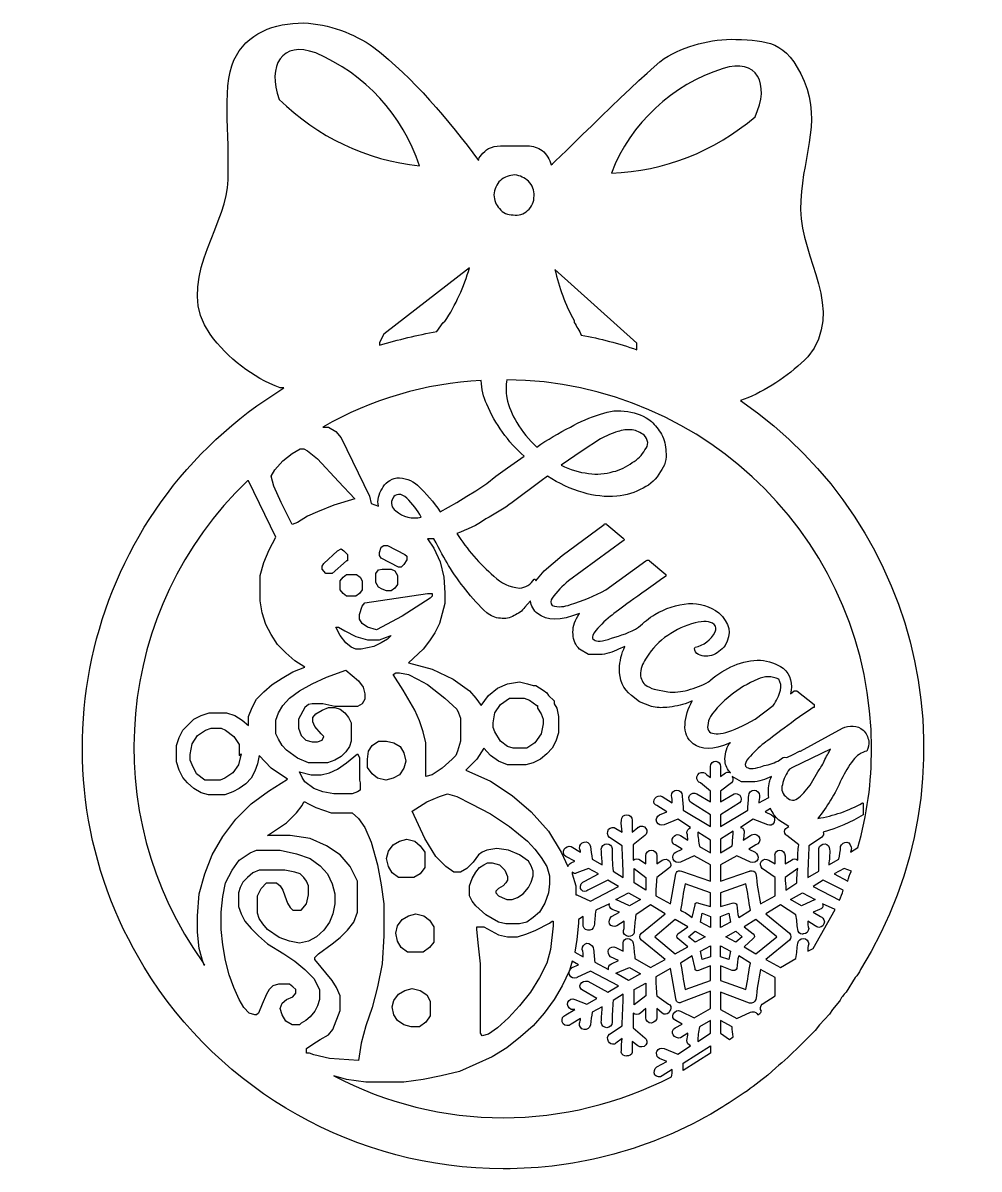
# Model space of a CAD drawing. Extents: x -6 to 99, y 0 to 126.
import ezdxf

# ---------------------------------------------------------------- set-up
doc = ezdxf.new("R2010")
doc.units = 0
doc.header["$MEASUREMENT"] = 0
doc.layers.add('LAYER_1', color=7, linetype='CONTINUOUS')

# ---------------------------------------------------------------- blocks, each defined once
blk = doc.blocks.new('BLOCK_3')
at = {"layer": 'LAYER_1', "color": 178}
for points in [[(21.3, 77), (22.2, 78), (23.2, 78.8), (24.1, 79.3), (24.5, 79.3), (24.9, 79.1), (26, 78.2), (28.3, 75.7), (30.1, 73.8), (27.8, 73.1), (26, 72.4), (24.9, 71.9), (23.8, 71.2), (23.2, 71), (22, 73.4), (21.2, 75.2), (20.9, 76.3), (21.3, 77)], [(29.3, 67), (29.2, 67), (27.6, 65.6), (26.9, 65.6), (26.5, 66.1), (26.5, 66.4), (26.7, 66.7), (28.2, 68.1), (28.6, 68.3), (28.9, 68.1), (29.3, 67.7), (29.3, 67)], [(35.6, 67.7), (35.8, 67.5), (35.8, 67.1), (35.5, 66.6), (35.2, 66.3), (34.9, 66.3), (33, 67.3), (32.8, 67.6), (32.8, 67.9), (33, 68.5), (33.3, 68.7), (33.7, 68.7), (35.6, 67.7)], [(30.3, 65.5), (30.7, 65.2), (30.9, 64.8), (30.9, 63.8), (30.6, 63.4), (30.2, 63.1), (29.2, 63.1), (28.8, 63.4), (28.5, 63.8), (28.5, 64.8), (28.8, 65.2), (29.2, 65.5), (30.3, 65.5)], [(33.1, 66.1), (34.1, 66.1), (34.5, 65.9), (34.8, 65.4), (34.8, 64.4), (34.5, 64), (34.1, 63.7), (33.6, 63.7), (33.1, 63.9), (32.7, 64.1), (32.4, 64.6), (32.4, 65.6), (32.7, 66), (33.1, 66.1)], [(35.3, 60.9), (32.5, 59.4), (31.5, 59.7), (30.9, 60.1), (30.6, 60.6), (30.6, 61.1), (30.9, 62), (31.2, 62.4), (38.1, 63.4), (38.6, 63.4), (38.6, 63.1), (38.4, 62.9), (35.3, 60.9)], [(30.8, 57.3), (30.2, 57.3), (29.7, 57.5), (29.1, 58), (28.5, 58.8), (28, 59.7), (28.3, 59.7), (29, 59.3), (30.2, 58.7), (31.5, 58.3), (32.8, 58.3), (33.6, 58.6), (34.1, 58.8), (33.7, 58.4), (33, 58), (32.2, 57.6), (30.8, 57.3)], [(30.4, 51), (27.9, 51), (26.6, 51.3), (25.4, 51.3), (25, 51.2), (24.6, 50.9), (23.9, 49.6), (23.9, 48.6), (24.2, 47.8), (24.7, 47.3), (25.4, 47.1), (26, 47.1), (26.5, 47.3), (26.7, 47.7), (26.4, 48), (25.7, 48.8), (25.5, 49.3), (25.5, 49.8), (25.8, 50.2), (26.5, 50.6), (27.2, 50.9), (27.9, 50.9), (28.5, 50.7), (29, 50.3), (29.4, 49.8), (29.7, 49.2), (29.7, 47.2), (29.5, 46.6), (29.1, 46), (28.6, 45.5), (27.9, 45.1), (27.1, 44.8), (25, 44.8), (23.8, 45.3), (22.6, 46.2), (22.1, 46.7), (21.7, 47.4), (21.4, 48), (21.4, 49.5), (21.7, 50.3), (22.2, 51.1), (22.9, 51.9), (24, 52.7), (25.4, 53.5), (27, 54.2), (29.1, 55), (30.5, 53.8), (31, 53.1), (31.2, 52.4), (31.2, 51.8), (30.9, 51.3), (30.4, 51)], [(41.7, 47.2), (41.4, 46.1), (41.2, 45.6), (40.8, 45.2), (39.7, 44.2), (38.6, 43.5), (37.9, 43.3), (37.9, 47), (37.6, 48.2), (37.2, 49.4), (36.7, 50.6), (35.4, 52.8), (34.3, 54.5), (34.6, 54.7), (35, 54.7), (36, 54.5), (37, 54), (38.1, 53.4), (40, 51.9), (41.3, 50.7), (41.5, 50.3), (41.7, 49.7), (41.7, 47.2)], [(50.6, 50.2), (50.8, 49.6), (50.8, 49.1), (50.6, 48), (49.9, 47), (49, 46.4), (47.5, 46.4), (46.9, 46.6), (46.1, 47.2), (45.5, 48.2), (45.3, 48.7), (45.3, 49.2), (45.5, 50.3), (46.1, 51.2), (47.1, 51.9), (48.7, 51.9), (49.3, 51.7), (50.1, 51.1), (50.2, 51.1), (50.2, 50.8), (50.6, 50.2)], [(17.6, 45.8), (17.3, 44.6), (16.7, 43.7), (15.8, 43.1), (15.3, 42.9), (13.6, 42.9), (12.7, 43.6), (12.2, 44.6), (12, 45.1), (12, 45.7), (12.2, 46.9), (12.8, 47.8), (13.7, 48.4), (14.3, 48.6), (15.4, 48.6), (15.9, 48.4), (16.8, 47.7), (17.4, 46.8), (17.4, 45.6), (17.6, 45.8)], [(31.5, 45.2), (31.6, 46.1), (32, 46.7), (32.7, 47.2), (33.6, 47.2), (34.4, 47), (35.1, 46.6), (35.5, 45.9), (35.7, 45), (35.5, 44.2), (35, 43.5), (34.3, 43.1), (33.5, 42.9), (32.6, 43.1), (32, 43.6), (31.5, 44.3), (31.5, 45.2)], [(30.7, 42.6), (30.7, 41.8), (30.4, 41.6), (29.8, 41.4), (27.8, 41.4), (26.6, 41.6), (25.6, 42), (24.6, 42.7), (24.3, 43.2), (24, 43.8), (25.3, 43.5), (26.4, 43.5), (27.3, 43.7), (28.2, 44.1), (29.2, 44.8), (30.4, 45.8), (30.6, 45.4), (30.6, 42.9), (30.7, 42.6)], [(25.6, 12.7), (25.1, 12.9), (24.8, 12.9), (24.8, 13.4), (25.5, 13.9), (26.3, 14.4), (27.2, 14.9), (27.7, 15.5), (28.5, 17.6), (28.5, 19.2), (28.1, 20.1), (27.6, 20.9), (25.7, 23.2), (25.7, 23.4), (26.1, 23.8), (27.6, 24.9), (28.5, 25.6), (29.3, 26.4), (30, 27.3), (30.4, 28.4), (30.4, 31.8), (29.6, 33.4), (28.5, 34.7), (27, 35.7), (25.2, 36.5), (23, 36.8), (20.5, 36.8), (22.6, 38.2), (23.7, 39.3), (24.3, 40.1), (24.5, 40.5), (24.6, 40.5), (25, 40.3), (25.8, 39.9), (27.5, 39.3), (29.8, 39.3), (30.5, 38.7), (31.2, 37.7), (31.9, 36.1), (32.6, 33.6), (33, 31.4), (33.3, 29.3), (33.3, 25.8), (33.1, 22.7), (32.6, 20.2), (32, 17.9), (31.3, 15.9), (30.8, 14), (30.5, 12.1), (27.3, 12.3), (25.6, 12.7)], [(51.5, 31.5), (51.4, 30.5), (51, 29.4), (50.4, 28.4), (49.7, 27.8), (49, 27.3), (48.2, 27.1), (46.7, 27.1), (45.9, 27.3), (44.5, 28.1), (43.4, 29.1), (43, 29.6), (42.7, 30.2), (42.7, 31.3), (43, 32.1), (43.4, 32.8), (43.8, 33.3), (44.3, 33.6), (44.7, 33.8), (45.2, 33.8), (46, 33.6), (46.6, 33), (46.9, 32.3), (46.9, 31.9), (46.7, 31.6), (46.4, 31.3), (45.9, 31), (45.6, 30.7), (45.6, 30.5), (45.9, 30.2), (46.3, 30), (46.8, 29.8), (47.4, 29.8), (48, 30), (48.6, 30.4), (49.2, 31.1), (49.5, 31.7), (49.7, 32.4), (49.7, 32.9), (49.5, 33.5), (49.2, 34), (48.2, 34.7), (47, 35.2), (45.7, 35.4), (44.6, 35.2), (44.1, 35), (43.7, 34.7), (43.1, 33.9), (42.4, 33.2), (41.7, 32.8), (41, 32.8), (40.1, 33.4), (39, 34.5), (37.8, 36.5), (36.4, 39.5), (38, 40.5), (39.4, 41.1), (40.3, 41.4), (41.3, 41.1), (42.9, 40.3), (45, 39.2), (47.1, 37.8), (49.1, 36.2), (49.9, 35.3), (50.6, 34.4), (51.2, 33.4), (51.5, 32.4), (51.5, 31.5)], [(33.8, 35.1), (34.3, 35.8), (35, 36.2), (35.8, 36.4), (36.7, 36.2), (37.3, 35.7), (37.8, 35), (37.8, 33.3), (37.3, 32.6), (36.6, 32.2), (34.9, 32.2), (34.2, 32.7), (33.8, 33.4), (33.6, 34.3), (33.8, 35.1)], [(24.2, 16.2), (24, 16), (23.2, 16), (22.5, 16.4), (22.1, 17.1), (21.9, 17.8), (22.1, 18.4), (22.6, 18.8), (23.3, 19.1), (23.6, 19.5), (23.6, 19.9), (23.3, 20.2), (22.9, 20.5), (21.7, 20.5), (21.1, 20.3), (20.7, 19.9), (20.4, 19.4), (19.9, 18.3), (19.5, 17.3), (19.3, 17.1), (19.1, 17.1), (18.5, 17.3), (17.9, 17.9), (17.4, 18.8), (16.8, 20.1), (16.3, 21.5), (15.9, 23.1), (15.6, 24.8), (15.4, 26.5), (15.4, 28.4), (15.6, 30.1), (15.9, 31.6), (16.6, 33), (17.4, 34.1), (18.6, 34.9), (19.3, 35.2), (21.9, 35.2), (23.7, 34.8), (25.2, 34.3), (26.3, 33.5), (27.1, 32.6), (27.6, 31.5), (27.9, 30.4), (27.9, 29.3), (27.7, 28.2), (27.3, 27.3), (26.7, 26.4), (25.9, 25.7), (25, 25.2), (24, 25), (22.9, 25.2), (21.8, 25.6), (20.5, 26.5), (20, 27.1), (19.6, 27.7), (19.4, 28.3), (19.4, 30.2), (19.8, 31), (20.4, 31.6), (21.5, 31.6), (21.9, 31.3), (22.2, 30.8), (22.4, 30.2), (22.7, 29.4), (23, 28.9), (23.3, 28.6), (24.2, 28.6), (24.8, 29.3), (25, 30.3), (25, 31.3), (24.8, 31.8), (24.5, 32.2), (24.1, 32.6), (23.5, 32.8), (22.4, 33), (19.6, 33), (18.9, 32.7), (18.3, 32.2), (17.8, 31.7), (17.5, 31.1), (17.3, 30.5), (17.3, 29), (17.6, 28.2), (18, 27.4), (18.7, 26.6), (19.5, 25.8), (20.5, 24.9), (22.3, 23.8), (23.5, 23), (24.6, 22.1), (25.6, 21.1), (26.2, 19.9), (26.2, 18.8), (26, 18.1), (25.7, 17.5), (25.2, 16.9), (24.7, 16.5), (24.2, 16.2)], [(62.1, 30.8), (60.8, 31.6), (60.8, 33.2), (62.1, 32.2), (62.1, 30.8)], [(61.5, 29.8), (60.3, 29.1), (58.8, 29.8), (60.2, 30.5), (61.5, 29.8)], [(79.3, 30.5), (80.7, 29.8), (79.2, 29.1), (78, 29.8), (79.3, 30.5)], [(38.3, 24.5), (37.6, 24), (35.9, 24), (35.2, 24.5), (34.8, 25.2), (34.6, 26.1), (34.8, 26.9), (35.3, 27.6), (36, 28), (36.8, 28.2), (37.7, 28), (38.3, 27.5), (38.8, 26.8), (38.8, 25.1), (38.3, 24.5)], [(69.2, 26.7), (68.1, 27.3), (68.3, 28.3), (69.2, 27.9), (69.2, 26.7)], [(71.2, 28.3), (71.4, 27.3), (70.3, 26.7), (70.3, 27.9), (71.2, 28.3)], [(43.7, 24.7), (43.5, 26.5), (43.5, 26.8), (44.3, 26.8), (45.9, 25.9), (46.9, 25.7), (48, 25.7), (49, 26), (50, 26.4), (51.5, 27.2), (51.8, 27.4), (51.9, 27.4), (51.9, 26.9), (51.6, 24.3), (51.2, 22.8), (50.4, 21.2), (49.4, 19.6), (48.2, 18.1), (47, 16.8), (45.8, 15.7), (44.8, 15), (44.1, 14.8), (43.9, 15.1), (43.9, 22.7), (43.7, 24.7)], [(66.8, 25.7), (67.5, 26.3), (68.6, 25.7), (67.5, 25.1), (66.8, 25.7)], [(72.7, 25.7), (72, 25.1), (70.9, 25.7), (72, 26.3), (72.7, 25.7)], [(69.2, 23.5), (68.3, 23.2), (68.1, 24.1), (69.2, 24.7), (69.2, 23.5)], [(71.4, 24.1), (71.2, 23.2), (70.3, 23.5), (70.3, 24.7), (71.4, 24.1)], [(60.2, 20.9), (58.8, 21.7), (60.3, 22.3), (61.5, 21.6), (60.2, 20.9)], [(60.8, 19.9), (62.1, 20.6), (62.1, 19.2), (60.8, 18.2), (60.8, 19.9)], [(34.4, 18.7), (34.9, 19.4), (35.6, 19.8), (36.4, 20), (37.3, 19.8), (38, 19.3), (38.4, 18.6), (38.4, 17), (37.9, 16.3), (37.2, 15.8), (36.3, 15.8), (35.5, 16), (34.8, 16.5), (34.4, 17.1), (34.2, 18), (34.4, 18.7)], [(69.2, 12.9), (66.2, 11), (66.2, 11.8), (69.2, 13.7), (69.2, 12.9)]]:
    blk.add_lwpolyline(points, dxfattribs=at)
for points, knots in [([(72.5, 84.6), (72.5, 84.6), (73.3, 84.9), (73.3, 84.9), (75.76, 85.97), (78, 87.5), (79.9, 89.4), (84.1, 94.6), (79.1, 100.2), (79.1, 105.6), (79.1, 111), (81.5, 115.1), (79.5, 119.7), (77.5, 124.3), (75.4, 124.1), (72, 124.3), (69.22, 124.36), (66.48, 123.63), (64.1, 122.2), (62.1, 120.8), (51.8, 110.5), (51.7, 110.5), (51.52, 111.11), (51.18, 111.67), (50.7, 112.1), (50.23, 112.41), (49.67, 112.58), (49.1, 112.6), (49.1, 112.6), (46.1, 112.6), (46.1, 112.6), (45.65, 112.59), (45.21, 112.49), (44.8, 112.3), (44.2, 111.9), (43.7, 111.3), (43.7, 111), (40.4, 115.4), (36.5, 120.1), (32.2, 123.4), (29.94, 125.01), (27.27, 125.95), (24.5, 126.1), (21.2, 126.1), (18.2, 125), (16.8, 122), (15.4, 119), (16.5, 112.5), (16.1, 108), (15.7, 103.5), (10.3, 97.3), (14.2, 91.9), (16.15, 89.23), (18.82, 87.18), (21.9, 86), (21.9, 86), (22.3, 86), (22.3, 86), (0.48, 72.66), (-6.39, 44.16), (6.95, 22.34), (15.36, 8.6), (30.29, 0.21), (46.4, 0.2), (54.67, 0.16), (62.79, 2.38), (69.9, 6.6), (69.9, 6.6), (70.2, 6.8), (70.2, 6.8), (72.06, 7.89), (73.83, 9.13), (75.5, 10.5), (75.5, 10.5), (76.4, 11.3), (76.4, 11.3), (77.28, 12.01), (78.12, 12.78), (78.9, 13.6), (78.9, 13.6), (80.7, 15.4), (80.7, 15.4), (80.7, 15.4), (81.2, 16), (81.2, 16), (81.2, 16), (82.3, 17.2), (82.3, 17.2), (82.3, 17.2), (82.6, 17.7), (82.6, 17.7), (82.6, 17.7), (83.4, 18.6), (83.4, 18.6), (83.57, 18.97), (83.81, 19.3), (84.1, 19.6), (84.1, 19.6), (85.1, 21.2), (85.1, 21.2), (85.37, 21.45), (85.57, 21.75), (85.7, 22.1), (98.73, 43.11), (92.91, 70.65), (72.5, 84.6)], [0, 0, 0, 0, 1, 1, 1, 2, 2, 2, 3, 3, 3, 4, 4, 4, 5, 5, 5, 6, 6, 6, 7, 7, 7, 8, 8, 8, 9, 9, 9, 10, 10, 10, 11, 11, 11, 12, 12, 12, 13, 13, 13, 14, 14, 14, 15, 15, 15, 16, 16, 16, 17, 17, 17, 18, 18, 18, 19, 19, 19, 20, 20, 20, 21, 21, 21, 22, 22, 22, 23, 23, 23, 24, 24, 24, 25, 25, 25, 26, 26, 26, 27, 27, 27, 28, 28, 28, 29, 29, 29, 30, 30, 30, 31, 31, 31, 32, 32, 32, 33, 33, 33, 34, 34, 34, 35, 35, 35, 35]), ([(21.8, 117.7), (20.4, 121.4), (22.1, 124.2), (25.8, 122.8), (31.22, 120.51), (35.38, 115.99), (37.2, 110.4), (31.38, 111), (25.95, 113.58), (21.8, 117.7)], [0, 0, 0, 0, 1, 1, 1, 2, 2, 2, 3, 3, 3, 3]), ([(70.6, 121.1), (74.3, 122.3), (75.8, 119.4), (74.1, 115.8), (69.69, 111.99), (64.12, 109.81), (58.3, 109.6), (60.45, 115.09), (64.97, 119.32), (70.6, 121.1)], [0, 0, 0, 0, 1, 1, 1, 2, 2, 2, 3, 3, 3, 3]), ([(46.1, 108.8), (46.55, 109.18), (47.11, 109.39), (47.7, 109.4), (48.26, 109.33), (48.79, 109.09), (49.2, 108.7), (49.63, 108.28), (49.85, 107.69), (49.8, 107.1), (49.82, 106.48), (49.57, 105.89), (49.1, 105.5), (48.68, 105.08), (48.08, 104.89), (47.5, 105), (46.92, 104.99), (46.37, 105.25), (46, 105.7), (45.62, 106.1), (45.4, 106.64), (45.4, 107.2), (45.42, 107.8), (45.67, 108.37), (46.1, 108.8)], [0, 0, 0, 0, 1, 1, 1, 2, 2, 2, 3, 3, 3, 4, 4, 4, 5, 5, 5, 6, 6, 6, 7, 7, 7, 8, 8, 8, 8]), ([(40, 93.3), (39.94, 93.3), (39.9, 93.25), (39.9, 93.2), (39.9, 93.2), (39.8, 93.2), (39.8, 93.2), (39.8, 93.2), (39.1, 92.2), (39.1, 92.2), (36.98, 91.8), (34.87, 91.3), (32.8, 90.7), (32.8, 90.7), (32.8, 91), (32.8, 91), (32.8, 91), (33.3, 91.9), (33.3, 91.9), (33.3, 91.9), (42.7, 99.2), (42.7, 99.2), (42.11, 97.1), (41.2, 95.11), (40, 93.3)], [0, 0, 0, 0, 1, 1, 1, 2, 2, 2, 3, 3, 3, 4, 4, 4, 5, 5, 5, 6, 6, 6, 7, 7, 7, 8, 8, 8, 8]), ([(61.1, 90.9), (61.1, 90.9), (61.1, 90.2), (61.1, 90.2), (59.11, 90.88), (57.07, 91.42), (55, 91.8), (54.77, 92.28), (54.5, 92.75), (54.2, 93.2), (54.2, 93.2), (54.2, 93.4), (54.2, 93.4), (53.24, 95.15), (52.53, 97.04), (52.1, 99), (52.1, 99), (61.1, 90.9), (61.1, 90.9)], [0, 0, 0, 0, 1, 1, 1, 2, 2, 2, 3, 3, 3, 4, 4, 4, 5, 5, 5, 6, 6, 6, 6]), ([(85.4, 35.5), (85.4, 35.5), (84.6, 35), (84.6, 35), (84.6, 35.1), (84.7, 35.3), (84.7, 35.4), (84.7, 35.5), (84.5, 36.1), (84.2, 36.1), (83.9, 36.1), (83.6, 35.9), (83.5, 35.6), (83.48, 35.12), (83.41, 34.66), (83.3, 34.2), (83.3, 34.2), (82.2, 33.6), (82.2, 33.6), (82.28, 34.16), (82.32, 34.73), (82.3, 35.3), (82.3, 35.59), (82.09, 35.85), (81.8, 35.9), (81.48, 35.91), (81.19, 35.7), (81.1, 35.4), (81.1, 35.4), (81.1, 32.9), (81.1, 32.9), (81.1, 32.9), (79.9, 32.2), (79.9, 32.2), (79.9, 33.4), (80, 34.6), (80, 35.7), (80, 35.7), (81.4, 36.6), (81.4, 36.6), (81.6, 36.8), (81.7, 37), (81.6, 37.2), (83.15, 37.61), (84.63, 38.25), (86, 39.1), (86, 39.1), (86, 40.3), (86, 40.3), (86, 40.4), (86, 40.4), (85.9, 40.4), (84.38, 39.54), (82.72, 38.96), (81, 38.7), (81.51, 39.33), (81.98, 40), (82.4, 40.7), (82.86, 41.43), (83.26, 42.2), (83.6, 43), (83.95, 43.74), (84.39, 44.45), (84.9, 45.1), (85.26, 45.6), (85.8, 45.95), (86.4, 46.1), (86.57, 46.44), (86.64, 46.82), (86.6, 47.2), (86.52, 47.65), (86.31, 48.06), (86, 48.4), (85.34, 48.92), (84.44, 48.99), (83.7, 48.6), (83.7, 48.6), (79.1, 46.1), (79.1, 46.1), (79.1, 46.1), (79, 46.1), (79, 46.1), (79, 46.1), (78.3, 45.7), (78.3, 45.7), (78.3, 45.7), (77.6, 45.4), (77.6, 45.4), (77.3, 45.5), (77.1, 45.4), (76.8, 45.1), (76.27, 44.81), (75.69, 44.61), (75.1, 44.5), (74.1, 44.1), (73.5, 44.1), (73.2, 44.3), (72.9, 44.5), (73, 44.7), (73.2, 45.1), (73.71, 45.71), (74.28, 46.28), (74.9, 46.8), (75.8, 47.5), (77.6, 48.9), (80.5, 50.9), (80.5, 50.9), (80.6, 50.9), (80.6, 50.9), (80.6, 50.9), (80.6, 51.2), (80.6, 51.2), (80.6, 51.2), (78.7, 52.7), (78.7, 52.7), (78.7, 52.7), (78.4, 52.7), (78.4, 52.7), (78.4, 52.7), (78, 52.4), (78, 52.4), (78.3, 53.41), (77.99, 54.5), (77.2, 55.2), (76.45, 55.7), (75.6, 56.01), (74.7, 56.1), (73.7, 56.09), (72.72, 55.89), (71.8, 55.5), (70.86, 55.1), (69.98, 54.56), (69.2, 53.9), (69.2, 53.8), (69.1, 53.8), (69, 53.7), (68.27, 53.31), (67.5, 53.01), (66.7, 52.8), (65.99, 52.59), (65.24, 52.52), (64.5, 52.6), (64.5, 52.6), (63, 52.9), (63, 52.9), (62.64, 53), (62.3, 53.17), (62, 53.4), (61.66, 53.74), (61.47, 54.21), (61.5, 54.7), (61.58, 55.31), (61.82, 55.9), (62.2, 56.4), (62.78, 57.36), (63.56, 58.18), (64.5, 58.8), (65.41, 59.43), (66.43, 59.9), (67.5, 60.2), (68.5, 60.4), (69.1, 60.4), (69.6, 60), (69.83, 59.79), (69.88, 59.45), (69.7, 59.2), (69.28, 58.31), (68.46, 57.68), (67.5, 57.5), (67.4, 57.3), (67.5, 57.1), (67.7, 56.8), (68.19, 56.52), (68.76, 56.45), (69.3, 56.6), (69.9, 56.81), (70.42, 57.19), (70.8, 57.7), (71.6, 59), (71.3, 60.2), (70.1, 61.3), (69.15, 61.99), (67.98, 62.35), (66.8, 62.3), (65.49, 62.19), (64.22, 61.78), (63.1, 61.1), (62.44, 60.71), (61.84, 60.24), (61.3, 59.7), (60.36, 59.16), (59.35, 58.76), (58.3, 58.5), (57.3, 58.1), (56.7, 58.1), (56.4, 58.3), (56.1, 58.5), (56.2, 58.7), (56.4, 59.1), (56.92, 59.77), (57.53, 60.38), (58.2, 60.9), (59.1, 61.6), (61.1, 63.1), (64.3, 65.3), (64.3, 65.3), (64.3, 65.5), (64.3, 65.5), (64.3, 65.5), (62.5, 67), (62.5, 67), (62.4, 67.1), (62.3, 67.1), (62.1, 67), (62.1, 67), (57.7, 63.8), (57.7, 63.8), (56.46, 63.13), (55.15, 62.59), (53.8, 62.2), (53.17, 61.92), (52.46, 61.88), (51.8, 62.1), (51.6, 62.32), (51.6, 62.67), (51.8, 62.9), (52.31, 63.61), (52.92, 64.25), (53.6, 64.8), (53.6, 64.8), (59.6, 69.2), (59.6, 69.2), (59.66, 69.2), (59.7, 69.24), (59.7, 69.3), (59.7, 69.4), (59.7, 69.4), (59.6, 69.5), (59.6, 69.5), (57.8, 71), (57.8, 71), (57.73, 71.08), (57.6, 71.09), (57.52, 71.01), (57.51, 71.01), (57.51, 71), (57.5, 71), (57.5, 71), (52.9, 67.6), (52.9, 67.6), (52.9, 67.6), (50.9, 65.9), (50.9, 65.9), (50.9, 65.9), (50, 64.8), (50, 64.8), (50, 64.9), (49.9, 64.9), (49.9, 65), (49.9, 65), (49.8, 65), (49.8, 65), (49.47, 64.42), (48.87, 64.04), (48.2, 64), (47.14, 64.09), (46.16, 64.55), (45.4, 65.3), (43.82, 66.67), (42.44, 68.25), (41.3, 70), (42.43, 70.39), (43.51, 70.92), (44.5, 71.6), (45.5, 72.13), (46.47, 72.73), (47.4, 73.4), (47.4, 73.4), (50.6, 75.8), (50.6, 75.8), (50.6, 75.8), (51.3, 76.3), (51.3, 76.3), (52.5, 75.49), (53.81, 74.89), (55.2, 74.5), (56.4, 74.13), (57.65, 74), (58.9, 74.1), (59.92, 74.2), (60.9, 74.5), (61.8, 75), (62.61, 75.37), (63.28, 76), (63.7, 76.8), (64.18, 77.42), (64.4, 78.21), (64.3, 79), (64.3, 79.66), (64.13, 80.32), (63.8, 80.9), (63.51, 81.42), (63.14, 81.89), (62.7, 82.3), (61.96, 82.9), (61.05, 83.29), (60.1, 83.4), (59.09, 83.59), (58.05, 83.48), (57.1, 83.1), (55.95, 82.76), (54.84, 82.29), (53.8, 81.7), (52.52, 81.05), (51.28, 80.31), (50.1, 79.5), (49.25, 80.29), (48.51, 81.2), (47.9, 82.2), (47.4, 83.03), (47.03, 83.95), (46.8, 84.9), (46.7, 85.56), (46.7, 86.23), (46.8, 86.9), (69.01, 86.68), (86.9, 68.61), (86.9, 46.4), (86.92, 42.71), (86.42, 39.04), (85.4, 35.5)], [0, 0, 0, 0, 1, 1, 1, 2, 2, 2, 3, 3, 3, 4, 4, 4, 5, 5, 5, 6, 6, 6, 7, 7, 7, 8, 8, 8, 9, 9, 9, 10, 10, 10, 11, 11, 11, 12, 12, 12, 13, 13, 13, 14, 14, 14, 15, 15, 15, 16, 16, 16, 17, 17, 17, 18, 18, 18, 19, 19, 19, 20, 20, 20, 21, 21, 21, 22, 22, 22, 23, 23, 23, 24, 24, 24, 25, 25, 25, 26, 26, 26, 27, 27, 27, 28, 28, 28, 29, 29, 29, 30, 30, 30, 31, 31, 31, 32, 32, 32, 33, 33, 33, 34, 34, 34, 35, 35, 35, 36, 36, 36, 37, 37, 37, 38, 38, 38, 39, 39, 39, 40, 40, 40, 41, 41, 41, 42, 42, 42, 43, 43, 43, 44, 44, 44, 45, 45, 45, 46, 46, 46, 47, 47, 47, 48, 48, 48, 49, 49, 49, 50, 50, 50, 51, 51, 51, 52, 52, 52, 53, 53, 53, 54, 54, 54, 55, 55, 55, 56, 56, 56, 57, 57, 57, 58, 58, 58, 59, 59, 59, 60, 60, 60, 61, 61, 61, 62, 62, 62, 63, 63, 63, 64, 64, 64, 65, 65, 65, 66, 66, 66, 67, 67, 67, 68, 68, 68, 69, 69, 69, 70, 70, 70, 71, 71, 71, 72, 72, 72, 73, 73, 73, 74, 74, 74, 75, 75, 75, 76, 76, 76, 77, 77, 77, 78, 78, 78, 79, 79, 79, 80, 80, 80, 81, 81, 81, 82, 82, 82, 83, 83, 83, 84, 84, 84, 85, 85, 85, 86, 86, 86, 87, 87, 87, 88, 88, 88, 89, 89, 89, 90, 90, 90, 91, 91, 91, 92, 92, 92, 93, 93, 93, 94, 94, 94, 95, 95, 95, 96, 96, 96, 97, 97, 97, 98, 98, 98, 99, 99, 99, 100, 100, 100, 101, 101, 101, 102, 102, 102, 103, 103, 103, 104, 104, 104, 105, 105, 105, 106, 106, 106, 107, 107, 107, 108, 108, 108, 109, 109, 109, 110, 110, 110, 110]), ([(44, 86.8), (44.04, 85.9), (44.24, 85.02), (44.6, 84.2), (45.54, 82.02), (46.94, 80.08), (48.7, 78.5), (48.7, 78.5), (48, 78), (48, 78), (48, 78), (46.9, 77.2), (46.9, 77.2), (46.9, 77.2), (45.6, 76.3), (45.6, 76.3), (45.6, 76.3), (44.6, 75.5), (44.6, 75.5), (44.6, 75.5), (43.4, 74.7), (43.4, 74.7), (43.4, 74.7), (42.4, 74.1), (42.4, 74.1), (42.4, 74.1), (41.3, 73.4), (41.3, 73.4), (41.3, 73.4), (40.4, 72.9), (40.4, 72.9), (40.4, 72.9), (39.5, 72.4), (39.5, 72.4), (38.76, 73.44), (37.92, 74.41), (37, 75.3), (36.37, 75.86), (35.54, 76.14), (34.7, 76.1), (34, 75.99), (33.4, 75.54), (33.1, 74.9), (32.7, 74.35), (32.56, 73.66), (32.7, 73), (32.7, 73), (31.9, 73.3), (31.9, 73.3), (31.9, 73.3), (31.7, 74.1), (31.7, 74.1), (31.7, 74.1), (28.6, 80.5), (28.6, 80.5), (28.6, 80.5), (28, 81.2), (28, 81.2), (28, 81.2), (27.2, 81.7), (27.2, 81.7), (27.2, 81.7), (26.6, 81.7), (26.6, 81.7), (31.91, 84.76), (37.88, 86.51), (44, 86.8)], [0, 0, 0, 0, 1, 1, 1, 2, 2, 2, 3, 3, 3, 4, 4, 4, 5, 5, 5, 6, 6, 6, 7, 7, 7, 8, 8, 8, 9, 9, 9, 10, 10, 10, 11, 11, 11, 12, 12, 12, 13, 13, 13, 14, 14, 14, 15, 15, 15, 16, 16, 16, 17, 17, 17, 18, 18, 18, 19, 19, 19, 20, 20, 20, 21, 21, 21, 22, 22, 22, 22]), ([(52.8, 77.5), (52.8, 77.5), (55.1, 79.1), (55.1, 79.1), (55.1, 79.1), (57.1, 80.4), (57.1, 80.4), (57.7, 80.73), (58.34, 81), (59, 81.2), (59.51, 81.37), (60.06, 81.44), (60.6, 81.4), (61.07, 81.3), (61.52, 81.09), (61.9, 80.8), (62.13, 80.59), (62.27, 80.3), (62.3, 80), (62.31, 79.7), (62.2, 79.41), (62, 79.2), (61.67, 78.61), (61.18, 78.13), (60.6, 77.8), (59.99, 77.31), (59.27, 76.96), (58.5, 76.8), (57.63, 76.52), (56.7, 76.46), (55.8, 76.6), (54.75, 76.71), (53.74, 77.01), (52.8, 77.5)], [0, 0, 0, 0, 1, 1, 1, 2, 2, 2, 3, 3, 3, 4, 4, 4, 5, 5, 5, 6, 6, 6, 7, 7, 7, 8, 8, 8, 9, 9, 9, 10, 10, 10, 11, 11, 11, 11]), ([(13.6, 32.6), (13.6, 32.6), (13, 30.4), (13, 30.4), (13, 30.4), (12.8, 28), (12.8, 28), (12.8, 28), (12.8, 26.2), (12.8, 26.2), (12.8, 26.2), (13, 24.4), (13, 24.4), (13, 24.4), (13.43, 22.84), (13.43, 22.84), (13.48, 22.76), (13.54, 22.68), (13.6, 22.6), (13.6, 22.6), (13.5, 22.6), (13.5, 22.6), (13.5, 22.6), (13.43, 22.84), (13.43, 22.84), (1.66, 39.23), (3.72, 61.8), (18.3, 75.8), (18.3, 75.8), (18.4, 75.8), (18.4, 75.8), (18.4, 75.8), (21.4, 69.6), (21.4, 69.6), (21.4, 69.6), (20.7, 68.2), (20.7, 68.2), (20.7, 68.2), (20.1, 66.8), (20.1, 66.8), (20.1, 66.8), (19.7, 65.4), (19.7, 65.4), (19.7, 65.4), (19.7, 62.6), (19.7, 62.6), (19.7, 62.6), (19.9, 61.3), (19.9, 61.3), (19.9, 61.3), (20.3, 60), (20.3, 60), (20.3, 60), (20.9, 58.9), (20.9, 58.9), (20.9, 58.9), (21.6, 57.8), (21.6, 57.8), (21.6, 57.8), (22.5, 56.9), (22.5, 56.9), (22.5, 56.9), (23.5, 56), (23.5, 56), (23.5, 56), (24.6, 55.3), (24.6, 55.3), (24.6, 55.3), (23.3, 54.8), (23.3, 54.8), (23.3, 54.8), (22.1, 54.1), (22.1, 54.1), (22.1, 54.1), (21, 53.4), (21, 53.4), (21, 53.4), (20.1, 52.6), (20.1, 52.6), (20.1, 52.6), (19.3, 51.8), (19.3, 51.8), (19.3, 51.8), (18.8, 50.9), (18.8, 50.9), (18.8, 50.9), (18.4, 49.9), (18.4, 49.9), (18.4, 49.9), (18.4, 48.9), (18.4, 48.9), (18.4, 48.9), (17.7, 49.5), (17.7, 49.5), (17.7, 49.5), (16.9, 50), (16.9, 50), (16.9, 50), (16, 50.3), (16, 50.3), (16, 50.3), (14.1, 50.3), (14.1, 50.3), (14.1, 50.3), (13.2, 50), (13.2, 50), (13.2, 50), (12.4, 49.6), (12.4, 49.6), (12.4, 49.6), (11.2, 48.4), (11.2, 48.4), (11.2, 48.4), (10.8, 47.6), (10.8, 47.6), (10.8, 47.6), (10.5, 46.7), (10.5, 46.7), (10.5, 46.7), (10.5, 44.9), (10.5, 44.9), (10.5, 44.9), (10.8, 44), (10.8, 44), (10.8, 44), (11.2, 43.2), (11.2, 43.2), (11.2, 43.2), (11.7, 42.6), (11.7, 42.6), (11.7, 42.6), (12.4, 42), (12.4, 42), (12.4, 42), (13.2, 41.5), (13.2, 41.5), (13.2, 41.5), (14, 41.3), (14, 41.3), (14, 41.3), (15.8, 41.3), (15.8, 41.3), (15.8, 41.3), (16.7, 41.6), (16.7, 41.6), (16.7, 41.6), (17.4, 42), (17.4, 42), (17.4, 42), (18.1, 42.5), (18.1, 42.5), (18.1, 42.5), (18.7, 43.1), (18.7, 43.1), (18.7, 43.1), (19.1, 43.9), (19.1, 43.9), (19.1, 43.9), (19.4, 44.7), (19.4, 44.7), (19.4, 44.7), (19.6, 45.6), (19.6, 45.6), (19.6, 45.6), (20.9, 44.2), (20.9, 44.2), (20.9, 44.2), (22.7, 43), (22.7, 43), (22.7, 43), (20.6, 41.7), (20.6, 41.7), (20.6, 41.7), (18.7, 40.3), (18.7, 40.3), (18.7, 40.3), (17, 38.6), (17, 38.6), (17, 38.6), (15.6, 36.7), (15.6, 36.7), (15.6, 36.7), (14.4, 34.7), (14.4, 34.7), (14.4, 34.7), (13.6, 32.6), (13.6, 32.6)], [0, 0, 0, 0, 1, 1, 1, 2, 2, 2, 3, 3, 3, 4, 4, 4, 5, 5, 5, 6, 6, 6, 7, 7, 7, 8, 8, 8, 9, 9, 9, 10, 10, 10, 11, 11, 11, 12, 12, 12, 13, 13, 13, 14, 14, 14, 15, 15, 15, 16, 16, 16, 17, 17, 17, 18, 18, 18, 19, 19, 19, 20, 20, 20, 21, 21, 21, 22, 22, 22, 23, 23, 23, 24, 24, 24, 25, 25, 25, 26, 26, 26, 27, 27, 27, 28, 28, 28, 29, 29, 29, 30, 30, 30, 31, 31, 31, 32, 32, 32, 33, 33, 33, 34, 34, 34, 35, 35, 35, 36, 36, 36, 37, 37, 37, 38, 38, 38, 39, 39, 39, 40, 40, 40, 41, 41, 41, 42, 42, 42, 43, 43, 43, 44, 44, 44, 45, 45, 45, 46, 46, 46, 47, 47, 47, 48, 48, 48, 49, 49, 49, 50, 50, 50, 51, 51, 51, 52, 52, 52, 53, 53, 53, 54, 54, 54, 55, 55, 55, 56, 56, 56, 57, 57, 57, 58, 58, 58, 59, 59, 59, 60, 60, 60, 61, 61, 61, 62, 62, 62, 62]), ([(34.29, 73.88), (34.29, 73.88), (34.3, 73.89), (34.3, 73.9), (34.41, 74.13), (34.64, 74.28), (34.9, 74.3), (35.24, 74.3), (35.57, 74.15), (35.8, 73.9), (36.44, 73.28), (36.98, 72.58), (37.4, 71.8), (36.41, 71.55), (35.36, 71.82), (34.6, 72.5), (34.13, 72.79), (33.99, 73.41), (34.29, 73.88)], [0, 0, 0, 0, 1, 1, 1, 2, 2, 2, 3, 3, 3, 4, 4, 4, 5, 5, 5, 6, 6, 6, 6]), ([(69.8, 45), (69.47, 45), (69.2, 44.73), (69.2, 44.4), (69.2, 44.4), (69.2, 43.2), (69.2, 43.2), (69.2, 43.2), (68.8, 43.5), (68.8, 43.5), (68.61, 43.77), (68.24, 43.84), (67.97, 43.66), (67.69, 43.47), (67.62, 43.1), (67.8, 42.83), (67.88, 42.72), (67.98, 42.64), (68.1, 42.6), (68.1, 42.6), (69.2, 41.7), (69.2, 41.7), (69.2, 41.7), (69.2, 40.5), (69.2, 40.5), (69.2, 40.5), (67.7, 41.4), (67.7, 41.4), (67.42, 41.55), (67.07, 41.46), (66.9, 41.2), (66.74, 40.92), (66.83, 40.57), (67.1, 40.4), (67.1, 40.4), (69.2, 39.1), (69.2, 39.1), (69.2, 39.1), (69.2, 37.8), (69.2, 37.8), (69.2, 37.8), (66.2, 39.6), (66.2, 39.6), (66.2, 40.2), (66.1, 40.7), (66.1, 41.2), (66.1, 41.53), (65.83, 41.8), (65.5, 41.8), (65.17, 41.8), (64.9, 41.53), (64.9, 41.2), (64.98, 40.94), (65.01, 40.67), (65, 40.4), (65, 40.4), (63.9, 41.1), (63.9, 41.1), (63.62, 41.25), (63.27, 41.16), (63.1, 40.9), (62.92, 40.69), (62.94, 40.37), (63.14, 40.19), (63.19, 40.15), (63.24, 40.12), (63.3, 40.1), (63.3, 40.1), (64.4, 39.4), (64.4, 39.4), (64.4, 39.4), (63.6, 39.1), (63.6, 39.1), (63.3, 38.96), (63.16, 38.6), (63.3, 38.3), (63.44, 37.99), (63.8, 37.86), (64.1, 38), (64.1, 38), (65.6, 38.6), (65.6, 38.6), (65.6, 38.6), (67, 37.7), (67, 37.7), (66.77, 37.59), (66.61, 37.35), (66.6, 37.1), (66.69, 36.84), (66.72, 36.57), (66.7, 36.3), (66.7, 36.3), (65.9, 36.8), (65.9, 36.8), (65.69, 36.98), (65.38, 36.96), (65.19, 36.75), (65.15, 36.71), (65.12, 36.65), (65.1, 36.6), (64.92, 36.39), (64.94, 36.07), (65.14, 35.89), (65.19, 35.85), (65.24, 35.82), (65.3, 35.8), (65.3, 35.8), (66.1, 35.3), (66.1, 35.3), (66.1, 35.3), (65.4, 35), (65.4, 35), (65.1, 34.86), (64.96, 34.5), (65.1, 34.2), (65.24, 33.89), (65.6, 33.76), (65.9, 33.9), (65.9, 33.9), (67.4, 34.6), (67.4, 34.6), (67.4, 34.6), (69.2, 33.6), (69.2, 33.6), (69.2, 33.6), (69.2, 31.8), (69.2, 31.8), (69.2, 31.8), (66, 32.9), (66, 32.9), (65.81, 33.01), (65.56, 32.94), (65.45, 32.75), (65.42, 32.71), (65.41, 32.65), (65.4, 32.6), (65.4, 32.6), (64.8, 29.3), (64.8, 29.3), (64.8, 29.3), (63.2, 30.2), (63.2, 30.2), (63.19, 30.86), (63.22, 31.53), (63.3, 32.2), (63.3, 32.2), (64.6, 33.2), (64.6, 33.2), (64.9, 33.3), (64.9, 33.7), (64.7, 34), (64.5, 34.23), (64.15, 34.27), (63.9, 34.1), (63.9, 34.1), (63.3, 33.7), (63.3, 33.7), (63.3, 33.7), (63.3, 34.6), (63.3, 34.6), (63.3, 34.93), (63.03, 35.2), (62.7, 35.2), (62.37, 35.2), (62.1, 34.93), (62.1, 34.6), (62.1, 34.6), (62.1, 33.7), (62.1, 33.7), (62.1, 33.7), (61.5, 34.1), (61.5, 34.1), (61.27, 34.3), (60.93, 34.3), (60.7, 34.1), (60.7, 34.1), (60.7, 35.8), (60.7, 35.8), (60.7, 35.8), (62, 36.8), (62, 36.8), (62.23, 37), (62.28, 37.34), (62.1, 37.6), (61.91, 37.87), (61.54, 37.94), (61.27, 37.75), (61.24, 37.73), (61.22, 37.71), (61.2, 37.7), (61.2, 37.7), (60.6, 37.2), (60.6, 37.2), (60.6, 37.2), (60.6, 38.5), (60.6, 38.5), (60.6, 38.83), (60.33, 39.1), (60, 39.1), (59.67, 39.1), (59.4, 38.83), (59.4, 38.5), (59.38, 38.06), (59.41, 37.62), (59.5, 37.2), (59.5, 37.2), (58.8, 37.6), (58.8, 37.6), (58.55, 37.77), (58.2, 37.73), (58, 37.5), (57.81, 37.21), (57.85, 36.83), (58.1, 36.6), (58.1, 36.6), (59.5, 35.7), (59.5, 35.7), (59.5, 34.6), (59.6, 33.4), (59.6, 32.2), (59.6, 32.2), (58.5, 32.9), (58.5, 32.9), (58.41, 33.73), (58.38, 34.56), (58.4, 35.4), (58.35, 35.69), (58.1, 35.9), (57.8, 35.9), (57.47, 35.9), (57.2, 35.63), (57.2, 35.3), (57.2, 34.7), (57.3, 34.2), (57.3, 33.6), (57.3, 33.6), (56.2, 34.2), (56.2, 34.2), (56.1, 34.7), (56.1, 35.2), (56, 35.6), (55.9, 36), (55.6, 36.2), (55.3, 36.1), (55, 36), (54.8, 35.8), (54.8, 35.4), (54.88, 35.28), (54.91, 35.14), (54.9, 35), (54.9, 35), (53.9, 35.6), (53.9, 35.6), (53.6, 35.69), (53.27, 35.57), (53.1, 35.3), (52.94, 35.02), (53.03, 34.67), (53.3, 34.5), (53.3, 34.5), (54.3, 34), (54.3, 34), (54.3, 34), (53.9, 33.8), (53.9, 33.8), (53.72, 33.72), (53.58, 33.57), (53.5, 33.4), (53.5, 33.4), (52.8, 35), (52.8, 35), (52.8, 35), (51.4, 37.3), (51.4, 37.3), (51.4, 37.3), (49.5, 39.4), (49.5, 39.4), (49.5, 39.4), (47.4, 41.2), (47.4, 41.2), (47.4, 41.2), (45, 42.8), (45, 42.8), (45, 42.8), (42.3, 44), (42.3, 44), (42.3, 44), (43.5, 45.2), (43.5, 45.2), (43.5, 45.2), (44.3, 46.4), (44.3, 46.4), (44.3, 46.4), (45, 45.6), (45, 45.6), (45, 45.6), (45.9, 45), (45.9, 45), (45.9, 45), (46.9, 44.6), (46.9, 44.6), (46.9, 44.6), (48.9, 44.6), (48.9, 44.6), (48.9, 44.6), (49.7, 44.8), (49.7, 44.8), (49.7, 44.8), (50.5, 45.2), (50.5, 45.2), (50.5, 45.2), (51.2, 45.8), (51.2, 45.8), (51.2, 45.8), (51.8, 46.4), (51.8, 46.4), (51.8, 46.4), (52.2, 47.2), (52.2, 47.2), (52.2, 47.2), (52.5, 48.1), (52.5, 48.1), (52.5, 48.1), (52.5, 49.9), (52.5, 49.9), (52.5, 49.9), (52.3, 50.8), (52.3, 50.8), (52.3, 50.8), (52, 51.3), (52, 51.3), (52, 51.3), (52, 51.6), (52, 51.6), (52, 51.6), (51.4, 52.2), (51.4, 52.2), (51.4, 52.2), (51.2, 52.5), (51.2, 52.5), (51.2, 52.5), (50.8, 52.8), (50.8, 52.8), (50.8, 52.8), (50, 53.3), (50, 53.3), (50, 53.3), (49.7, 53.3), (49.7, 53.3), (49.7, 53.3), (49.1, 53.5), (49.1, 53.5), (49.1, 53.5), (48.2, 53.7), (48.2, 53.7), (48.2, 53.7), (46.9, 53.5), (46.9, 53.5), (46.9, 53.5), (45.8, 53), (45.8, 53), (45.8, 53), (44.8, 52.2), (44.8, 52.2), (44.8, 52.2), (44, 51.1), (44, 51.1), (44, 51.1), (43.4, 51.9), (43.4, 51.9), (43.4, 51.9), (42.7, 52.7), (42.7, 52.7), (42.7, 52.7), (40.9, 54), (40.9, 54), (40.9, 54), (38.6, 55.1), (38.6, 55.1), (38.6, 55.1), (36, 55.8), (36, 55.8), (36, 55.8), (37.6, 57.3), (37.6, 57.3), (37.6, 57.3), (38.3, 58.2), (38.3, 58.2), (38.3, 58.2), (38.9, 59.1), (38.9, 59.1), (38.9, 59.1), (39.4, 60.1), (39.4, 60.1), (39.4, 60.1), (39.7, 61.2), (39.7, 61.2), (39.7, 61.2), (40, 62.3), (40, 62.3), (40, 62.3), (40, 63.5), (40, 63.5), (40, 63.5), (39.9, 65.2), (39.9, 65.2), (39.9, 65.2), (39.5, 66.9), (39.5, 66.9), (39.5, 66.9), (38.8, 68.4), (38.8, 68.4), (38.8, 68.4), (38.1, 69.4), (38.1, 69.4), (38.1, 69.4), (38.8, 69.4), (38.8, 69.4), (39.4, 68.2), (40, 67.2), (40.4, 66.5), (40.98, 65.56), (41.61, 64.66), (42.3, 63.8), (42.99, 62.9), (43.76, 62.06), (44.6, 61.3), (45.02, 60.93), (45.55, 60.72), (46.1, 60.7), (46.62, 60.59), (47.16, 60.7), (47.6, 61), (48.08, 61.18), (48.49, 61.49), (48.8, 61.9), (48.8, 61.9), (49.4, 62.6), (49.4, 62.6), (49.48, 62.04), (49.77, 61.54), (50.2, 61.2), (51.2, 60.4), (52.7, 60.4), (54.8, 61.2), (54.8, 61.2), (54.6, 60.9), (54.6, 60.9), (54.2, 60.31), (54.03, 59.6), (54.1, 58.9), (54.1, 58.29), (54.36, 57.71), (54.8, 57.3), (54.8, 57.3), (55.8, 56.7), (55.8, 56.7), (55.8, 56.7), (57, 56.7), (57, 56.7), (57.74, 56.73), (58.46, 56.94), (59.1, 57.3), (59.1, 57.3), (59.8, 57.6), (59.8, 57.6), (59.41, 56.82), (59.21, 55.96), (59.2, 55.1), (59.14, 53.98), (59.63, 52.9), (60.5, 52.2), (60.5, 52.2), (61.4, 51.5), (61.4, 51.5), (61.4, 51.5), (62.7, 51), (62.7, 51), (63.26, 50.86), (63.83, 50.83), (64.4, 50.9), (65.19, 50.96), (65.96, 51.13), (66.7, 51.4), (66.7, 51.4), (67.2, 51.6), (67.2, 51.6), (66.72, 50.81), (66.45, 49.92), (66.4, 49), (66.31, 48.19), (66.65, 47.39), (67.3, 46.9), (68.18, 46.22), (69.44, 46.2), (71.28, 46.95), (71.28, 46.97), (71.29, 46.98), (71.3, 47), (71.3, 47), (71.4, 47), (71.4, 47), (71.36, 46.98), (71.32, 46.97), (71.28, 46.95), (70.93, 46.35), (70.76, 45.68), (70.8, 45), (70.83, 44.5), (71.05, 44.04), (71.4, 43.7), (71.17, 43.82), (70.89, 43.78), (70.7, 43.6), (70.7, 43.6), (70.3, 43.3), (70.3, 43.3), (70.3, 43.3), (70.3, 44.4), (70.3, 44.4), (70.3, 44.69), (70.09, 44.95), (69.8, 45)], [0, 0, 0, 0, 1, 1, 1, 2, 2, 2, 3, 3, 3, 4, 4, 4, 5, 5, 5, 6, 6, 6, 7, 7, 7, 8, 8, 8, 9, 9, 9, 10, 10, 10, 11, 11, 11, 12, 12, 12, 13, 13, 13, 14, 14, 14, 15, 15, 15, 16, 16, 16, 17, 17, 17, 18, 18, 18, 19, 19, 19, 20, 20, 20, 21, 21, 21, 22, 22, 22, 23, 23, 23, 24, 24, 24, 25, 25, 25, 26, 26, 26, 27, 27, 27, 28, 28, 28, 29, 29, 29, 30, 30, 30, 31, 31, 31, 32, 32, 32, 33, 33, 33, 34, 34, 34, 35, 35, 35, 36, 36, 36, 37, 37, 37, 38, 38, 38, 39, 39, 39, 40, 40, 40, 41, 41, 41, 42, 42, 42, 43, 43, 43, 44, 44, 44, 45, 45, 45, 46, 46, 46, 47, 47, 47, 48, 48, 48, 49, 49, 49, 50, 50, 50, 51, 51, 51, 52, 52, 52, 53, 53, 53, 54, 54, 54, 55, 55, 55, 56, 56, 56, 57, 57, 57, 58, 58, 58, 59, 59, 59, 60, 60, 60, 61, 61, 61, 62, 62, 62, 63, 63, 63, 64, 64, 64, 65, 65, 65, 66, 66, 66, 67, 67, 67, 68, 68, 68, 69, 69, 69, 70, 70, 70, 71, 71, 71, 72, 72, 72, 73, 73, 73, 74, 74, 74, 75, 75, 75, 76, 76, 76, 77, 77, 77, 78, 78, 78, 79, 79, 79, 80, 80, 80, 81, 81, 81, 82, 82, 82, 83, 83, 83, 84, 84, 84, 85, 85, 85, 86, 86, 86, 87, 87, 87, 88, 88, 88, 89, 89, 89, 90, 90, 90, 91, 91, 91, 92, 92, 92, 93, 93, 93, 94, 94, 94, 95, 95, 95, 96, 96, 96, 97, 97, 97, 98, 98, 98, 99, 99, 99, 100, 100, 100, 101, 101, 101, 102, 102, 102, 103, 103, 103, 104, 104, 104, 105, 105, 105, 106, 106, 106, 107, 107, 107, 108, 108, 108, 109, 109, 109, 110, 110, 110, 111, 111, 111, 112, 112, 112, 113, 113, 113, 114, 114, 114, 115, 115, 115, 116, 116, 116, 117, 117, 117, 118, 118, 118, 119, 119, 119, 120, 120, 120, 121, 121, 121, 122, 122, 122, 123, 123, 123, 124, 124, 124, 125, 125, 125, 126, 126, 126, 127, 127, 127, 128, 128, 128, 129, 129, 129, 130, 130, 130, 131, 131, 131, 132, 132, 132, 133, 133, 133, 134, 134, 134, 135, 135, 135, 136, 136, 136, 137, 137, 137, 138, 138, 138, 139, 139, 139, 140, 140, 140, 141, 141, 141, 142, 142, 142, 143, 143, 143, 144, 144, 144, 145, 145, 145, 146, 146, 146, 147, 147, 147, 148, 148, 148, 149, 149, 149, 150, 150, 150, 151, 151, 151, 152, 152, 152, 153, 153, 153, 154, 154, 154, 155, 155, 155, 156, 156, 156, 157, 157, 157, 158, 158, 158, 159, 159, 159, 160, 160, 160, 161, 161, 161, 162, 162, 162, 163, 163, 163, 164, 164, 164, 165, 165, 165, 166, 166, 166, 167, 167, 167, 168, 168, 168, 169, 169, 169, 170, 170, 170, 171, 171, 171, 172, 172, 172, 173, 173, 173, 174, 174, 174, 174]), ([(69.1, 48.2), (68.92, 48.38), (68.85, 48.64), (68.9, 48.9), (68.92, 49.25), (69.02, 49.59), (69.2, 49.9), (69.82, 50.76), (70.56, 51.54), (71.4, 52.2), (72.31, 52.94), (73.32, 53.55), (74.4, 54), (75.12, 54.35), (75.98, 54.35), (76.7, 54), (76.92, 53.64), (76.99, 53.21), (76.9, 52.8), (76.74, 52.18), (76.47, 51.61), (76.1, 51.1), (76.1, 51.1), (74.1, 49.6), (74.1, 49.6), (71.5, 48.1), (69.8, 47.7), (69.1, 48.2)], [0, 0, 0, 0, 1, 1, 1, 2, 2, 2, 3, 3, 3, 4, 4, 4, 5, 5, 5, 6, 6, 6, 7, 7, 7, 8, 8, 8, 9, 9, 9, 9]), ([(78.9, 41), (78.72, 40.8), (78.47, 40.69), (78.2, 40.7), (77.97, 40.71), (77.75, 40.82), (77.6, 41), (77.13, 41.29), (76.92, 41.87), (77.1, 42.4), (77.22, 43.02), (77.5, 43.61), (77.9, 44.1), (77.9, 44.1), (78.2, 44.3), (78.2, 44.3), (78.2, 44.3), (82.4, 46.3), (82.4, 46.3), (82.2, 45.9), (81.9, 45.5), (81.7, 45), (81.5, 44.5), (81.2, 44.1), (81, 43.8), (81, 43.8), (80.3, 42.6), (80.3, 42.6), (80.12, 42.26), (79.88, 41.96), (79.6, 41.7), (79.42, 41.41), (79.18, 41.18), (78.9, 41)], [0, 0, 0, 0, 1, 1, 1, 2, 2, 2, 3, 3, 3, 4, 4, 4, 5, 5, 5, 6, 6, 6, 7, 7, 7, 8, 8, 8, 9, 9, 9, 10, 10, 10, 11, 11, 11, 11]), ([(75.7, 42.7), (75.56, 42.14), (75.53, 41.56), (75.6, 41), (75.6, 41), (74.5, 40.4), (74.5, 40.4), (74.5, 40.6), (74.6, 40.9), (74.6, 41.2), (74.6, 41.53), (74.33, 41.8), (74, 41.79), (73.67, 41.79), (73.4, 41.53), (73.4, 41.2), (73.4, 40.7), (73.3, 40.2), (73.3, 39.6), (73.3, 39.6), (70.3, 37.8), (70.3, 37.8), (70.3, 37.8), (70.3, 39.1), (70.3, 39.1), (70.3, 39.1), (72.4, 40.4), (72.4, 40.4), (72.64, 40.63), (72.64, 41.01), (72.41, 41.24), (72.25, 41.4), (72.01, 41.46), (71.8, 41.4), (71.8, 41.4), (70.3, 40.5), (70.3, 40.5), (70.3, 40.5), (70.3, 41.7), (70.3, 41.7), (70.3, 41.7), (71.5, 42.6), (71.5, 42.6), (71.68, 42.78), (71.72, 43.07), (71.6, 43.3), (71.6, 43.3), (72.6, 42.7), (72.6, 42.7), (72.6, 42.7), (73.8, 42.7), (73.8, 42.7), (74.53, 42.75), (75.25, 42.95), (75.9, 43.3), (75.8, 43), (75.7, 42.9), (75.7, 42.7)], [0, 0, 0, 0, 1, 1, 1, 2, 2, 2, 3, 3, 3, 4, 4, 4, 5, 5, 5, 6, 6, 6, 7, 7, 7, 8, 8, 8, 9, 9, 9, 10, 10, 10, 11, 11, 11, 12, 12, 12, 13, 13, 13, 14, 14, 14, 15, 15, 15, 16, 16, 16, 17, 17, 17, 18, 18, 18, 19, 19, 19, 19]), ([(77.8, 37.8), (77.8, 37.8), (77.5, 37.6), (77.5, 37.6), (77.3, 37.41), (77.29, 37.09), (77.48, 36.89), (77.52, 36.85), (77.56, 36.82), (77.6, 36.8), (77.6, 36.8), (78.9, 35.8), (78.9, 35.8), (78.82, 35.23), (78.78, 34.66), (78.8, 34.1), (78.61, 34.29), (78.29, 34.29), (78.1, 34.1), (78.1, 34.1), (77.4, 33.7), (77.4, 33.7), (77.4, 33.7), (77.4, 34.6), (77.4, 34.6), (77.4, 34.93), (77.13, 35.2), (76.8, 35.2), (76.52, 35.2), (76.3, 34.98), (76.29, 34.71), (76.29, 34.67), (76.29, 34.63), (76.3, 34.6), (76.3, 34.6), (76.3, 33.7), (76.3, 33.7), (76.3, 33.7), (75.6, 34.1), (75.6, 34.1), (75.35, 34.27), (75, 34.23), (74.8, 34), (74.62, 33.74), (74.67, 33.4), (74.9, 33.2), (74.9, 33.2), (76.3, 32.2), (76.3, 32.2), (76.3, 32.2), (76.3, 30.2), (76.3, 30.2), (76.3, 30.2), (74.7, 29.3), (74.7, 29.3), (74.5, 30.4), (74.3, 31.5), (74.2, 32.6), (74.12, 32.86), (73.84, 33.01), (73.57, 32.93), (73.55, 32.92), (73.52, 32.91), (73.5, 32.9), (73.5, 32.9), (70.3, 31.8), (70.3, 31.8), (70.3, 31.8), (70.3, 33.6), (70.3, 33.6), (70.3, 33.6), (72.1, 34.6), (72.1, 34.6), (72.1, 34.6), (73.6, 33.9), (73.6, 33.9), (73.9, 33.76), (74.26, 33.89), (74.4, 34.19), (74.4, 34.19), (74.4, 34.19), (74.4, 34.2), (74.49, 34.5), (74.37, 34.83), (74.1, 35), (74.1, 35), (73.4, 35.3), (73.4, 35.3), (73.4, 35.3), (74.2, 35.8), (74.2, 35.8), (74.52, 35.89), (74.69, 36.23), (74.59, 36.55), (74.5, 36.86), (74.16, 37.04), (73.84, 36.94), (73.75, 36.91), (73.67, 36.86), (73.6, 36.8), (73.6, 36.8), (72.8, 36.3), (72.8, 36.3), (72.8, 36.6), (72.9, 36.9), (72.9, 37.1), (72.96, 37.37), (72.79, 37.63), (72.52, 37.69), (72.51, 37.69), (72.51, 37.69), (72.5, 37.7), (72.5, 37.7), (73.9, 38.6), (73.9, 38.6), (73.9, 38.6), (75.5, 38), (75.5, 38), (75.75, 37.87), (76.05, 37.97), (76.17, 38.22), (76.18, 38.25), (76.19, 38.27), (76.2, 38.3), (76.34, 38.6), (76.21, 38.95), (75.91, 39.09), (75.91, 39.09), (75.9, 39.09), (75.9, 39.1), (75.9, 39.1), (75.2, 39.4), (75.2, 39.4), (75.2, 39.4), (75.8, 39.8), (75.8, 39.8), (76.01, 39.3), (76.31, 38.86), (76.7, 38.5), (76.7, 38.5), (77.8, 37.8), (77.8, 37.8)], [0, 0, 0, 0, 1, 1, 1, 2, 2, 2, 3, 3, 3, 4, 4, 4, 5, 5, 5, 6, 6, 6, 7, 7, 7, 8, 8, 8, 9, 9, 9, 10, 10, 10, 11, 11, 11, 12, 12, 12, 13, 13, 13, 14, 14, 14, 15, 15, 15, 16, 16, 16, 17, 17, 17, 18, 18, 18, 19, 19, 19, 20, 20, 20, 21, 21, 21, 22, 22, 22, 23, 23, 23, 24, 24, 24, 25, 25, 25, 26, 26, 26, 27, 27, 27, 28, 28, 28, 29, 29, 29, 30, 30, 30, 31, 31, 31, 32, 32, 32, 33, 33, 33, 34, 34, 34, 35, 35, 35, 36, 36, 36, 37, 37, 37, 38, 38, 38, 39, 39, 39, 40, 40, 40, 41, 41, 41, 42, 42, 42, 43, 43, 43, 44, 44, 44, 45, 45, 45, 46, 46, 46, 47, 47, 47, 47]), ([(69.2, 34.9), (69.2, 34.9), (68, 35.6), (68, 35.6), (67.89, 36.12), (67.82, 36.66), (67.8, 37.2), (67.8, 37.2), (69.2, 36.3), (69.2, 36.3), (69.2, 36.3), (69.2, 34.9), (69.2, 34.9)], [0, 0, 0, 0, 1, 1, 1, 2, 2, 2, 3, 3, 3, 4, 4, 4, 4]), ([(70.3, 34.9), (70.3, 34.9), (70.3, 36.4), (70.3, 36.4), (70.3, 36.4), (71.7, 37.3), (71.7, 37.3), (71.7, 36.8), (71.6, 36.3), (71.6, 35.7), (71.6, 35.7), (70.3, 34.9), (70.3, 34.9)], [0, 0, 0, 0, 1, 1, 1, 2, 2, 2, 3, 3, 3, 4, 4, 4, 4]), ([(54.9, 31), (55, 30.74), (55.28, 30.61), (55.54, 30.7), (55.6, 30.72), (55.65, 30.76), (55.7, 30.8), (55.7, 30.8), (57.9, 31.9), (57.9, 31.9), (57.9, 31.9), (59.1, 31.2), (59.1, 31.2), (59.1, 31.2), (56, 29.6), (56, 29.6), (56, 29.6), (54.5, 30.3), (54.5, 30.3), (54.5, 30.3), (54.4, 30.3), (54.4, 30.3), (54.4, 30.3), (54.4, 31.3), (54.4, 31.3), (54.4, 31.3), (54, 32.6), (54, 32.6), (54, 32.6), (54, 32.8), (54, 32.8), (54.12, 32.65), (54.33, 32.61), (54.5, 32.7), (54.5, 32.7), (55.8, 33.2), (55.8, 33.2), (55.8, 33.2), (56.9, 32.6), (56.9, 32.6), (56.9, 32.6), (55.4, 31.8), (55.4, 31.8), (55.05, 31.7), (54.83, 31.35), (54.9, 31)], [0, 0, 0, 0, 1, 1, 1, 2, 2, 2, 3, 3, 3, 4, 4, 4, 5, 5, 5, 6, 6, 6, 7, 7, 7, 8, 8, 8, 9, 9, 9, 10, 10, 10, 11, 11, 11, 12, 12, 12, 13, 13, 13, 14, 14, 14, 15, 15, 15, 15]), ([(77.5, 30.8), (77.5, 31.3), (77.4, 31.8), (77.4, 32.2), (77.4, 32.2), (78.8, 33.2), (78.8, 33.2), (78.72, 32.67), (78.68, 32.13), (78.7, 31.6), (78.7, 31.6), (77.5, 30.8), (77.5, 30.8)], [0, 0, 0, 0, 1, 1, 1, 2, 2, 2, 3, 3, 3, 4, 4, 4, 4]), ([(84.3, 31.8), (84.3, 31.8), (82.8, 32.6), (82.8, 32.6), (82.8, 32.6), (83.9, 33.2), (83.9, 33.2), (83.9, 33.2), (84.7, 32.9), (84.7, 32.9), (84.51, 32.55), (84.37, 32.18), (84.3, 31.8)], [0, 0, 0, 0, 1, 1, 1, 2, 2, 2, 3, 3, 3, 4, 4, 4, 4]), ([(69.2, 29), (69.2, 29), (67.9, 29.4), (67.9, 29.4), (67.7, 29.5), (67.5, 29.4), (67.5, 29.2), (67.5, 29.2), (67.2, 27.8), (67.2, 27.8), (66.8, 28.12), (66.37, 28.39), (65.9, 28.6), (66.1, 29.6), (66.2, 30.6), (66.4, 31.5), (66.4, 31.5), (69.2, 30.5), (69.2, 30.5), (69.2, 30.5), (69.2, 29), (69.2, 29)], [0, 0, 0, 0, 1, 1, 1, 2, 2, 2, 3, 3, 3, 4, 4, 4, 5, 5, 5, 6, 6, 6, 7, 7, 7, 7]), ([(72.3, 27.8), (72.18, 28.25), (72.12, 28.72), (72.1, 29.2), (72.01, 29.38), (71.79, 29.47), (71.6, 29.4), (71.6, 29.4), (70.3, 29), (70.3, 29), (70.3, 29), (70.3, 30.5), (70.3, 30.5), (70.3, 30.5), (73.1, 31.5), (73.1, 31.5), (73.3, 30.6), (73.4, 29.6), (73.6, 28.6), (73.6, 28.6), (72.3, 27.8), (72.3, 27.8)], [0, 0, 0, 0, 1, 1, 1, 2, 2, 2, 3, 3, 3, 4, 4, 4, 5, 5, 5, 6, 6, 6, 7, 7, 7, 7]), ([(83.4, 29.7), (83.4, 29.7), (80.5, 31.2), (80.5, 31.2), (80.5, 31.2), (81.6, 31.9), (81.6, 31.9), (81.6, 31.9), (83.8, 30.8), (83.8, 30.8), (83.7, 30.4), (83.5, 30.1), (83.4, 29.7)], [0, 0, 0, 0, 1, 1, 1, 2, 2, 2, 3, 3, 3, 4, 4, 4, 4]), ([(61.6, 26.1), (61.4, 25.87), (61.4, 25.52), (61.6, 25.3), (61.6, 25.3), (64.2, 23.2), (64.2, 23.2), (64.2, 23.2), (62.6, 22.3), (62.6, 22.3), (62.6, 22.3), (60.9, 23.3), (60.9, 23.3), (60.8, 23.9), (60.8, 24.4), (60.7, 25), (60.65, 25.29), (60.4, 25.5), (60.1, 25.5), (59.82, 25.5), (59.6, 25.28), (59.59, 25.01), (59.59, 24.97), (59.59, 24.93), (59.6, 24.9), (59.6, 24.9), (59.6, 24.1), (59.6, 24.1), (59.6, 24.1), (58.8, 24.5), (58.8, 24.5), (58.52, 24.65), (58.17, 24.56), (58, 24.3), (57.91, 24.01), (57.99, 23.71), (58.2, 23.5), (58.2, 23.5), (59.1, 23.1), (59.1, 23.1), (59.1, 23.1), (58.3, 22.7), (58.3, 22.7), (58.06, 22.6), (57.93, 22.34), (58, 22.1), (58, 22.1), (56.5, 22.9), (56.5, 22.9), (56.4, 23.4), (56.4, 24), (56.3, 24.5), (56.18, 24.78), (55.91, 24.98), (55.6, 25), (55.29, 24.9), (55.09, 24.62), (55.1, 24.3), (55.19, 24.04), (55.22, 23.77), (55.2, 23.5), (55.2, 23.5), (54.3, 24), (54.3, 24), (54.3, 24), (54.5, 25.4), (54.5, 25.4), (54.5, 25.4), (54.7, 27.2), (54.7, 27.2), (54.7, 27.2), (54.7, 27.6), (54.7, 27.6), (54.7, 27.6), (55.2, 27.9), (55.2, 27.9), (55.2, 27.9), (55.2, 27.1), (55.2, 27.1), (55.14, 26.76), (55.37, 26.45), (55.7, 26.4), (56.03, 26.34), (56.34, 26.56), (56.4, 26.9), (56.5, 27.5), (56.5, 28), (56.6, 28.6), (56.6, 28.6), (58.1, 29.3), (58.1, 29.3), (58, 29.1), (58.2, 28.8), (58.4, 28.7), (58.4, 28.7), (59.2, 28.4), (59.2, 28.4), (59.2, 28.4), (58.3, 27.9), (58.3, 27.9), (58.09, 27.69), (58.01, 27.38), (58.1, 27.1), (58.27, 26.83), (58.62, 26.74), (58.9, 26.9), (58.9, 26.9), (59.7, 27.4), (59.7, 27.4), (59.7, 27.4), (59.7, 26.6), (59.7, 26.6), (59.54, 26.3), (59.65, 25.94), (59.95, 25.78), (60.24, 25.63), (60.6, 25.74), (60.76, 26.03), (60.83, 26.17), (60.85, 26.34), (60.8, 26.5), (60.9, 27), (60.9, 27.6), (61, 28.1), (61, 28.1), (62.6, 29.2), (62.6, 29.2), (62.6, 29.2), (64.2, 28.2), (64.2, 28.2), (64.2, 28.2), (61.6, 26.1), (61.6, 26.1)], [0, 0, 0, 0, 1, 1, 1, 2, 2, 2, 3, 3, 3, 4, 4, 4, 5, 5, 5, 6, 6, 6, 7, 7, 7, 8, 8, 8, 9, 9, 9, 10, 10, 10, 11, 11, 11, 12, 12, 12, 13, 13, 13, 14, 14, 14, 15, 15, 15, 16, 16, 16, 17, 17, 17, 18, 18, 18, 19, 19, 19, 20, 20, 20, 21, 21, 21, 22, 22, 22, 23, 23, 23, 24, 24, 24, 25, 25, 25, 26, 26, 26, 27, 27, 27, 28, 28, 28, 29, 29, 29, 30, 30, 30, 31, 31, 31, 32, 32, 32, 33, 33, 33, 34, 34, 34, 35, 35, 35, 36, 36, 36, 37, 37, 37, 38, 38, 38, 39, 39, 39, 40, 40, 40, 41, 41, 41, 42, 42, 42, 43, 43, 43, 44, 44, 44, 44]), ([(80.5, 24.4), (80.5, 24.4), (79.9, 24.1), (79.9, 24.1), (79.89, 24.37), (79.92, 24.64), (80, 24.9), (80, 25.23), (79.73, 25.5), (79.4, 25.5), (79.1, 25.5), (78.85, 25.29), (78.8, 25), (78.7, 24.4), (78.7, 23.9), (78.6, 23.3), (78.6, 23.3), (76.9, 22.3), (76.9, 22.3), (76.9, 22.3), (75.3, 23.2), (75.3, 23.2), (75.3, 23.2), (77.9, 25.3), (77.9, 25.3), (78.1, 25.52), (78.1, 25.87), (77.9, 26.1), (77.9, 26.1), (75.3, 28.2), (75.3, 28.2), (75.3, 28.2), (76.9, 29.2), (76.9, 29.2), (76.9, 29.2), (78.6, 28.1), (78.6, 28.1), (78.7, 27.6), (78.7, 27), (78.8, 26.5), (78.79, 26.22), (79.01, 25.99), (79.29, 25.99), (79.33, 25.99), (79.36, 25.99), (79.4, 26), (79.73, 26), (80, 26.26), (80, 26.6), (79.91, 26.85), (79.88, 27.13), (79.9, 27.4), (79.9, 27.4), (80.7, 26.9), (80.7, 26.9), (80.94, 26.66), (81.32, 26.67), (81.55, 26.9), (81.78, 27.14), (81.78, 27.52), (81.54, 27.75), (81.47, 27.82), (81.39, 27.87), (81.3, 27.9), (81.3, 27.9), (80.5, 28.4), (80.5, 28.4), (80.5, 28.4), (81.2, 28.7), (81.2, 28.7), (81.42, 28.72), (81.58, 28.92), (81.55, 29.14), (81.55, 29.19), (81.53, 29.25), (81.5, 29.3), (81.5, 29.3), (82.9, 28.7), (82.9, 28.7), (82.9, 28.7), (80.5, 24.4), (80.5, 24.4)], [0, 0, 0, 0, 1, 1, 1, 2, 2, 2, 3, 3, 3, 4, 4, 4, 5, 5, 5, 6, 6, 6, 7, 7, 7, 8, 8, 8, 9, 9, 9, 10, 10, 10, 11, 11, 11, 12, 12, 12, 13, 13, 13, 14, 14, 14, 15, 15, 15, 16, 16, 16, 17, 17, 17, 18, 18, 18, 19, 19, 19, 20, 20, 20, 21, 21, 21, 22, 22, 22, 23, 23, 23, 24, 24, 24, 25, 25, 25, 26, 26, 26, 27, 27, 27, 27]), ([(65.6, 25.5), (65.6, 25.5), (66.7, 24.6), (66.7, 24.6), (66.7, 24.6), (65.3, 23.8), (65.3, 23.8), (65.3, 23.8), (63.1, 25.7), (63.1, 25.7), (63.1, 25.7), (65.3, 27.6), (65.3, 27.6), (65.3, 27.6), (66.7, 26.8), (66.7, 26.8), (66.7, 26.8), (65.6, 26), (65.6, 26), (65.48, 25.85), (65.48, 25.64), (65.6, 25.5)], [0, 0, 0, 0, 1, 1, 1, 2, 2, 2, 3, 3, 3, 4, 4, 4, 5, 5, 5, 6, 6, 6, 7, 7, 7, 7]), ([(72.9, 24.6), (72.9, 24.6), (73.9, 25.5), (73.9, 25.5), (74.1, 25.6), (74.1, 25.8), (73.9, 26), (73.9, 26), (72.9, 26.8), (72.9, 26.8), (72.9, 26.8), (74.2, 27.6), (74.2, 27.6), (74.2, 27.6), (76.5, 25.7), (76.5, 25.7), (76.5, 25.7), (74.2, 23.8), (74.2, 23.8), (74.2, 23.8), (72.9, 24.6), (72.9, 24.6)], [0, 0, 0, 0, 1, 1, 1, 2, 2, 2, 3, 3, 3, 4, 4, 4, 5, 5, 5, 6, 6, 6, 7, 7, 7, 7]), ([(69.2, 17.8), (69.2, 17.8), (67.4, 16.8), (67.4, 16.8), (67.4, 16.8), (65.9, 17.5), (65.9, 17.5), (65.6, 17.7), (65.3, 17.5), (65.1, 17.2), (64.98, 16.95), (65.08, 16.65), (65.33, 16.53), (65.35, 16.51), (65.37, 16.5), (65.4, 16.5), (65.4, 16.5), (66.1, 16.1), (66.1, 16.1), (66.1, 16.1), (65.3, 15.7), (65.3, 15.7), (65.03, 15.52), (64.94, 15.17), (65.1, 14.9), (65.27, 14.63), (65.6, 14.5), (65.9, 14.6), (65.9, 14.6), (66.7, 15.1), (66.7, 15.1), (66.72, 14.83), (66.68, 14.55), (66.6, 14.3), (66.61, 14.04), (66.77, 13.81), (67, 13.7), (67, 13.7), (65.6, 12.8), (65.6, 12.8), (65.6, 12.8), (64.1, 13.4), (64.1, 13.4), (63.8, 13.54), (63.44, 13.4), (63.3, 13.1), (63.28, 13.03), (63.27, 12.96), (63.27, 12.89), (63.27, 12.65), (63.39, 12.42), (63.6, 12.3), (63.6, 12.3), (64.4, 12), (64.4, 12), (64.4, 12), (63.3, 11.4), (63.3, 11.4), (63.02, 11.19), (62.93, 10.8), (63.1, 10.5), (63.3, 10.26), (63.65, 10.22), (63.9, 10.4), (63.9, 10.4), (65, 11.1), (65, 11.1), (65.02, 10.83), (64.98, 10.55), (64.9, 10.3), (59.17, 7.36), (52.84, 5.82), (46.4, 5.8), (39.92, 5.81), (33.54, 7.39), (27.8, 10.4), (27.8, 10.4), (29.2, 10), (29.2, 10), (29.2, 10), (31.3, 9.7), (31.3, 9.7), (31.3, 9.7), (35.5, 9.7), (35.5, 9.7), (35.5, 9.7), (37.6, 10), (37.6, 10), (37.6, 10), (39.6, 10.4), (39.6, 10.4), (39.6, 10.4), (41.6, 10.9), (41.6, 10.9), (41.6, 10.9), (43.4, 11.7), (43.4, 11.7), (43.4, 11.7), (45.2, 12.5), (45.2, 12.5), (45.2, 12.5), (46.8, 13.5), (46.8, 13.5), (46.8, 13.5), (48.3, 14.7), (48.3, 14.7), (48.3, 14.7), (49.7, 15.9), (49.7, 15.9), (49.7, 15.9), (50.9, 17.3), (50.9, 17.3), (50.9, 17.3), (52, 18.8), (52, 18.8), (52, 18.8), (52.9, 20.3), (52.9, 20.3), (52.9, 20.3), (53.7, 22), (53.7, 22), (53.7, 22), (54, 23), (54, 23), (54, 23), (54.7, 22.6), (54.7, 22.6), (54.7, 22.6), (54, 22.3), (54, 22.3), (53.73, 22.13), (53.61, 21.8), (53.7, 21.5), (53.84, 21.19), (54.19, 21.06), (54.49, 21.19), (54.49, 21.19), (54.5, 21.19), (54.5, 21.2), (54.5, 21.2), (56, 21.9), (56, 21.9), (56, 21.9), (59.1, 20.3), (59.1, 20.3), (59.1, 20.3), (57.9, 19.6), (57.9, 19.6), (57.9, 19.6), (55.7, 20.8), (55.7, 20.8), (55.4, 20.89), (55.07, 20.77), (54.9, 20.5), (54.78, 20.25), (54.88, 19.95), (55.13, 19.83), (55.15, 19.81), (55.17, 19.8), (55.2, 19.8), (55.2, 19.8), (56.7, 18.9), (56.7, 18.9), (56.7, 18.9), (55.6, 18.3), (55.6, 18.3), (55.6, 18.3), (54.3, 18.8), (54.3, 18.8), (54, 19), (53.7, 18.8), (53.5, 18.5), (53.42, 18.17), (53.59, 17.83), (53.9, 17.7), (53.9, 17.7), (54.3, 17.7), (54.3, 17.7), (54.3, 17.7), (53.3, 17.1), (53.3, 17.1), (52.98, 17), (52.81, 16.66), (52.91, 16.34), (53, 16.03), (53.34, 15.85), (53.66, 15.95), (53.75, 15.98), (53.83, 16.03), (53.9, 16.1), (53.9, 16.1), (54.9, 16.7), (54.9, 16.7), (54.92, 16.52), (54.88, 16.35), (54.8, 16.2), (54.74, 15.86), (54.97, 15.55), (55.3, 15.5), (55.63, 15.44), (55.94, 15.66), (56, 16), (56.1, 16.5), (56.1, 17), (56.2, 17.4), (56.2, 17.4), (57.3, 18), (57.3, 18), (57.3, 17.5), (57.2, 16.9), (57.2, 16.3), (57.2, 15.96), (57.47, 15.7), (57.8, 15.7), (58.13, 15.7), (58.4, 15.96), (58.4, 16.3), (58.38, 17.1), (58.42, 17.9), (58.5, 18.7), (58.5, 18.7), (59.6, 19.4), (59.6, 19.4), (59.6, 18.2), (59.5, 17.1), (59.5, 15.9), (59.5, 15.9), (58.1, 15), (58.1, 15), (57.87, 14.79), (57.82, 14.45), (58, 14.2), (58.1, 13.94), (58.38, 13.81), (58.64, 13.9), (58.7, 13.92), (58.75, 13.96), (58.8, 14), (58.8, 14), (59.5, 14.5), (59.5, 14.5), (59.42, 14.07), (59.39, 13.63), (59.4, 13.2), (59.34, 12.93), (59.51, 12.66), (59.77, 12.6), (59.85, 12.58), (59.93, 12.58), (60, 12.6), (60.27, 12.54), (60.53, 12.72), (60.59, 12.99), (60.6, 13.02), (60.6, 13.06), (60.6, 13.1), (60.6, 13.1), (60.6, 14.2), (60.6, 14.2), (60.6, 14.2), (61.2, 13.7), (61.2, 13.7), (61.48, 13.5), (61.86, 13.55), (62.1, 13.8), (62.28, 14.05), (62.23, 14.39), (62, 14.6), (62, 14.6), (60.7, 15.7), (60.7, 15.7), (60.7, 15.7), (60.7, 17.3), (60.7, 17.3), (60.93, 17.09), (61.27, 17.09), (61.5, 17.3), (61.5, 17.3), (62.1, 17.8), (62.1, 17.8), (62.1, 17.8), (62.1, 16.8), (62.1, 16.8), (62.1, 16.46), (62.37, 16.2), (62.7, 16.2), (63, 16.3), (63.3, 16.5), (63.3, 16.8), (63.3, 16.8), (63.3, 17.8), (63.3, 17.8), (63.3, 17.8), (63.9, 17.3), (63.9, 17.3), (64.11, 17.11), (64.42, 17.13), (64.61, 17.34), (64.65, 17.39), (64.68, 17.44), (64.7, 17.5), (64.9, 17.69), (64.91, 18), (64.72, 18.2), (64.68, 18.24), (64.64, 18.27), (64.6, 18.3), (64.6, 18.3), (63.3, 19.2), (63.3, 19.2), (63.22, 19.89), (63.18, 20.59), (63.2, 21.3), (63.2, 21.3), (64.8, 22.2), (64.8, 22.2), (64.8, 22.2), (65.4, 18.9), (65.4, 18.9), (65.37, 18.68), (65.52, 18.47), (65.74, 18.44), (65.83, 18.43), (65.92, 18.45), (66, 18.5), (66, 18.5), (69.2, 19.7), (69.2, 19.7), (69.2, 19.7), (69.2, 17.8), (69.2, 17.8)], [0, 0, 0, 0, 1, 1, 1, 2, 2, 2, 3, 3, 3, 4, 4, 4, 5, 5, 5, 6, 6, 6, 7, 7, 7, 8, 8, 8, 9, 9, 9, 10, 10, 10, 11, 11, 11, 12, 12, 12, 13, 13, 13, 14, 14, 14, 15, 15, 15, 16, 16, 16, 17, 17, 17, 18, 18, 18, 19, 19, 19, 20, 20, 20, 21, 21, 21, 22, 22, 22, 23, 23, 23, 24, 24, 24, 25, 25, 25, 26, 26, 26, 27, 27, 27, 28, 28, 28, 29, 29, 29, 30, 30, 30, 31, 31, 31, 32, 32, 32, 33, 33, 33, 34, 34, 34, 35, 35, 35, 36, 36, 36, 37, 37, 37, 38, 38, 38, 39, 39, 39, 40, 40, 40, 41, 41, 41, 42, 42, 42, 43, 43, 43, 44, 44, 44, 45, 45, 45, 46, 46, 46, 47, 47, 47, 48, 48, 48, 49, 49, 49, 50, 50, 50, 51, 51, 51, 52, 52, 52, 53, 53, 53, 54, 54, 54, 55, 55, 55, 56, 56, 56, 57, 57, 57, 58, 58, 58, 59, 59, 59, 60, 60, 60, 61, 61, 61, 62, 62, 62, 63, 63, 63, 64, 64, 64, 65, 65, 65, 66, 66, 66, 67, 67, 67, 68, 68, 68, 69, 69, 69, 70, 70, 70, 71, 71, 71, 72, 72, 72, 73, 73, 73, 74, 74, 74, 75, 75, 75, 76, 76, 76, 77, 77, 77, 78, 78, 78, 79, 79, 79, 80, 80, 80, 81, 81, 81, 82, 82, 82, 83, 83, 83, 84, 84, 84, 85, 85, 85, 86, 86, 86, 87, 87, 87, 88, 88, 88, 89, 89, 89, 90, 90, 90, 91, 91, 91, 92, 92, 92, 93, 93, 93, 94, 94, 94, 95, 95, 95, 96, 96, 96, 97, 97, 97, 98, 98, 98, 99, 99, 99, 100, 100, 100, 101, 101, 101, 102, 102, 102, 103, 103, 103, 104, 104, 104, 105, 105, 105, 106, 106, 106, 107, 107, 107, 108, 108, 108, 109, 109, 109, 110, 110, 110, 110]), ([(69.2, 20.9), (69.2, 20.9), (66.4, 19.9), (66.4, 19.9), (66.2, 20.9), (66.1, 21.9), (65.9, 22.8), (65.9, 22.8), (67.2, 23.6), (67.2, 23.6), (67.2, 23.6), (67.5, 22.2), (67.5, 22.2), (67.5, 22), (67.7, 21.9), (67.9, 22), (67.9, 22), (69.2, 22.5), (69.2, 22.5), (69.2, 22.5), (69.2, 20.9), (69.2, 20.9)], [0, 0, 0, 0, 1, 1, 1, 2, 2, 2, 3, 3, 3, 4, 4, 4, 5, 5, 5, 6, 6, 6, 7, 7, 7, 7]), ([(71.6, 22), (71.79, 21.92), (72.01, 22.01), (72.1, 22.2), (72.12, 22.67), (72.18, 23.14), (72.3, 23.6), (72.3, 23.6), (73.6, 22.8), (73.6, 22.8), (73.4, 21.9), (73.3, 20.9), (73.1, 19.9), (73.1, 19.9), (70.3, 20.9), (70.3, 20.9), (70.3, 20.9), (70.3, 22.5), (70.3, 22.5), (70.3, 22.5), (71.6, 22), (71.6, 22)], [0, 0, 0, 0, 1, 1, 1, 2, 2, 2, 3, 3, 3, 4, 4, 4, 5, 5, 5, 6, 6, 6, 7, 7, 7, 7]), ([(76.3, 19.2), (76.3, 19.2), (74.9, 18.3), (74.9, 18.3), (74.67, 18.09), (74.62, 17.75), (74.8, 17.5), (74.72, 17.32), (74.58, 17.18), (74.4, 17.1), (74.3, 17.32), (74.08, 17.45), (73.85, 17.45), (73.77, 17.45), (73.69, 17.43), (73.61, 17.4), (73.61, 17.4), (73.6, 17.4), (73.6, 17.4), (73.6, 17.4), (72.1, 16.7), (72.1, 16.7), (72.1, 16.7), (70.3, 17.7), (70.3, 17.7), (70.3, 17.7), (70.3, 19.6), (70.3, 19.6), (70.3, 19.6), (73.5, 18.4), (73.5, 18.4), (73.8, 18.33), (74.1, 18.5), (74.2, 18.8), (74.3, 19.9), (74.5, 21), (74.7, 22.1), (74.7, 22.1), (76.3, 21.2), (76.3, 21.2), (76.3, 21.2), (76.3, 19.2), (76.3, 19.2)], [0, 0, 0, 0, 1, 1, 1, 2, 2, 2, 3, 3, 3, 4, 4, 4, 5, 5, 5, 6, 6, 6, 7, 7, 7, 8, 8, 8, 9, 9, 9, 10, 10, 10, 11, 11, 11, 12, 12, 12, 13, 13, 13, 14, 14, 14, 14]), ([(69.2, 15.1), (69.2, 15.1), (67.8, 14.2), (67.8, 14.2), (67.82, 14.73), (67.88, 15.27), (68, 15.8), (68, 15.8), (69.2, 16.5), (69.2, 16.5), (69.2, 16.5), (69.2, 15.1), (69.2, 15.1)], [0, 0, 0, 0, 1, 1, 1, 2, 2, 2, 3, 3, 3, 4, 4, 4, 4]), ([(71.3, 14.4), (71.3, 14.4), (70.3, 15.1), (70.3, 15.1), (70.3, 15.1), (70.3, 16.5), (70.3, 16.5), (70.3, 16.5), (71.6, 15.8), (71.6, 15.8), (71.58, 15.43), (71.62, 15.06), (71.7, 14.7), (71.7, 14.7), (71.3, 14.4), (71.3, 14.4)], [0, 0, 0, 0, 1, 1, 1, 2, 2, 2, 3, 3, 3, 4, 4, 4, 5, 5, 5, 5])]:
    blk.add_open_spline(points, degree=3, knots=knots, dxfattribs=at)

msp = doc.modelspace()

# ---------------------------------------------------------------- block references
at = {"layer": 'LAYER_1'}
msp.add_blockref('BLOCK_3', (0, 0), dxfattribs=at)

doc.saveas('drawing.dxf')
